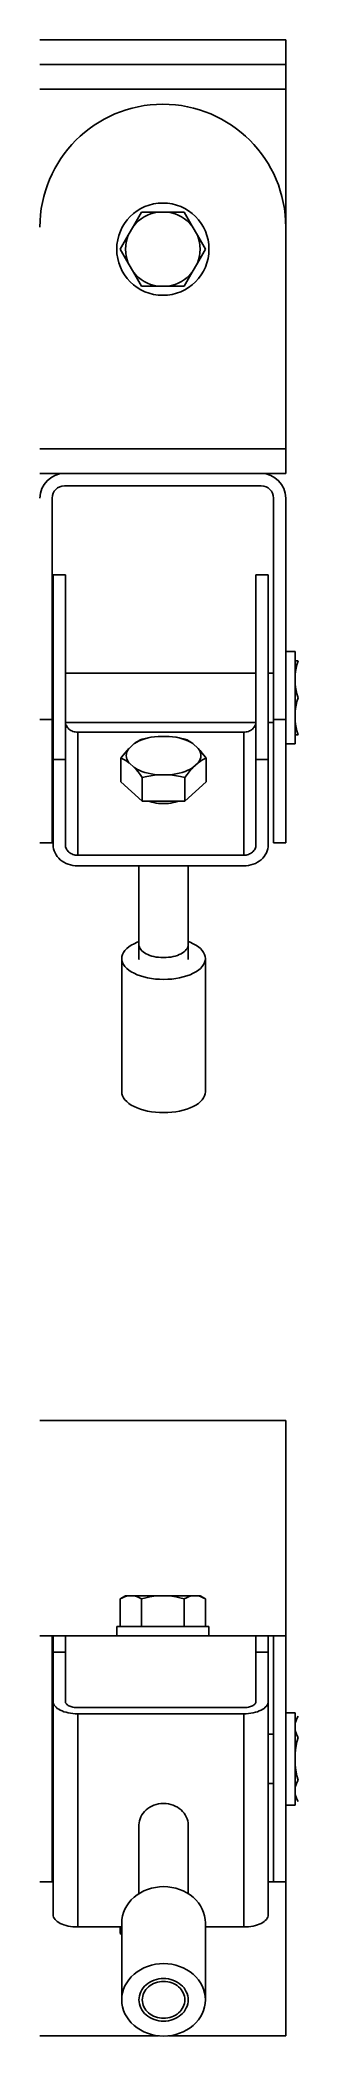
# Model space of a CAD drawing. Extents: x 0 to 1237, y -115 to 533.
# Drawn here: x 672 to 756, y -115 to 533 of the extents above; entities that cross this region are included whole.
import ezdxf

# ---------------------------------------------------------------- set-up
doc = ezdxf.new("R2010")
doc.units = 0
doc.layers.get('0').update_dxf_attribs({"linetype": 'CONTINUOUS'})

msp = doc.modelspace()

# ---------------------------------------------------------------- linework, layer by layer
at = {"color": 1}
for p, q in [((671.855547, 533.266976), (751.855547, 533.266976)), ((751.855547, 533.266976), (751.855547, 525.266976)), ((751.855547, 525.266976), (671.855547, 525.266976)), ((751.855547, 525.266976), (751.855547, 517.266976)), ((751.855547, 517.266976), (671.855547, 517.266976)), ((751.855547, 472.36815), (751.855547, 517.266976)), ((704.92742, 477.266845), (702.313882, 472.740328)), ((710.154256, 477.266976), (704.92742, 477.266845)), ((710.154257, 477.266976), (713.556838, 477.266976)), ((718.783675, 477.266845), (713.556838, 477.266976)), ((721.397213, 472.740328), (718.783675, 477.266845)), ((700.612602, 469.793624), (697.999292, 465.266976)), ((700.612603, 469.793624), (702.313883, 472.740328)), ((721.397212, 472.740328), (723.098492, 469.793624)), ((725.711803, 465.266976), (723.098493, 469.793624)), ((751.855547, 472.36815), (751.855547, 400.36815)), ((697.999292, 465.266976), (700.612602, 460.740328)), ((702.313883, 457.793624), (700.612603, 460.740328)), ((723.098492, 460.740328), (721.397212, 457.793624)), ((723.098493, 460.740328), (725.711803, 465.266976)), ((702.313882, 457.793624), (704.92742, 453.267107)), ((718.783675, 453.267107), (721.397213, 457.793624)), ((704.92742, 453.267107), (710.154256, 453.266976)), ((713.556838, 453.266976), (710.154257, 453.266976)), ((713.556838, 453.266976), (718.783675, 453.267107)), ((671.855547, 400.36815), (751.855547, 400.36815)), ((751.855547, 400.36815), (751.855547, 392.36815)), ((679.855547, 392.36815), (671.855547, 392.36815)), ((671.855547, 392.36815), (679.855547, 392.36815)), ((679.855547, 392.36815), (743.855547, 392.36815)), ((751.855547, 392.36815), (743.855547, 392.36815)), ((743.855547, 392.36815), (751.855547, 392.36815)), ((675.855547, 312.36815), (675.855547, 384.36815)), ((679.855547, 388.36815), (743.855547, 388.36815)), ((747.855547, 384.36815), (747.855547, 312.36815)), ((751.855547, 384.36815), (751.855547, 312.36815)), ((680.150215, 359.469325), (676.150215, 359.469325)), ((676.150215, 354.110341), (676.150215, 359.469325)), ((680.150215, 359.469325), (680.150215, 354.110341)), ((742.150215, 359.469325), (746.150215, 359.469325)), ((742.150215, 354.110341), (742.150215, 359.469325)), ((746.150215, 359.469325), (746.150215, 354.110341)), ((676.150215, 299.469325), (676.150215, 354.110341)), ((680.150215, 354.110341), (680.150215, 299.469325)), ((742.150215, 299.469325), (742.150215, 354.110341)), ((746.150215, 354.110341), (746.150215, 299.469325)), ((754.855547, 334.469325), (751.855547, 334.469325)), ((754.855547, 334.469325), (754.855547, 319.469325)), ((755.857975, 331.469325), (754.855547, 331.469325)), ((755.478728, 330.230348), (755.857975, 331.469325)), ((676.150215, 327.469325), (675.855547, 327.469325)), ((676.150215, 327.469325), (675.855547, 327.469325)), ((742.150215, 327.469325), (680.150215, 327.469325)), ((742.150215, 327.469325), (680.150215, 327.469325)), ((747.855547, 327.469325), (746.150215, 327.469325)), ((747.855547, 327.469325), (746.150215, 327.469325)), ((754.855547, 326.942685), (754.862401, 327.014189)), ((754.862401, 327.014189), (754.9935, 328.029951)), ((754.9935, 328.029951), (755.195584, 329.093962)), ((755.195584, 329.093962), (755.478728, 330.230348)), ((754.862401, 323.924462), (754.855547, 323.995965)), ((754.855547, 319.469325), (754.855547, 304.469325)), ((754.9935, 322.908697), (754.862401, 323.924462)), ((755.195584, 321.844687), (754.9935, 322.908697)), ((755.478728, 320.708301), (755.195584, 321.844687)), ((755.195584, 317.093963), (755.478728, 318.230349)), ((755.857975, 319.469325), (755.478728, 320.708301)), ((755.478728, 318.230349), (755.857975, 319.469325)), ((671.855547, 312.36815), (675.855547, 312.36815)), ((675.855547, 312.36815), (675.855547, 272.36815)), ((676.150215, 311.469325), (675.855547, 311.469325)), ((676.150215, 311.469325), (675.855547, 311.469325)), ((742.150215, 311.469325), (680.150215, 311.469325)), ((742.150215, 311.469325), (680.150215, 311.469325)), ((680.172952, 311.387684), (680.167461, 311.469325)), ((680.232837, 311.056073), (680.172952, 311.387684)), ((742.127478, 311.387684), (742.067592, 311.056073)), ((742.132969, 311.469325), (742.127478, 311.387684)), ((747.855547, 311.469325), (746.150215, 311.469325)), ((747.855547, 311.469325), (746.150215, 311.469325)), ((747.855547, 272.36815), (747.855547, 312.36815)), ((751.855547, 312.36815), (747.855547, 312.36815)), ((751.855547, 312.36815), (751.855547, 272.36815)), ((754.855547, 314.942685), (754.862401, 315.014189)), ((754.862401, 311.924462), (754.855547, 311.995965)), ((754.862401, 315.014189), (754.9935, 316.029951)), ((754.9935, 310.908697), (754.862401, 311.924462)), ((754.9935, 316.029951), (755.195584, 317.093963)), ((680.329567, 310.730848), (680.232837, 311.056073)), ((680.462202, 310.415273), (680.329567, 310.730848)), ((680.629392, 310.112476), (680.462202, 310.415273)), ((680.829762, 309.824946), (680.629392, 310.112476)), ((681.06119, 309.555729), (680.829762, 309.824946)), ((681.321788, 309.307022), (681.06119, 309.555729)), ((681.60897, 309.081338), (681.321788, 309.307022)), ((681.919835, 308.880916), (681.60897, 309.081338)), ((682.251846, 308.70739), (681.919835, 308.880916)), ((682.601486, 308.562599), (682.251846, 308.70739)), ((682.96588, 308.447734), (682.601486, 308.562599)), ((683.341417, 308.363964), (682.96588, 308.447734)), ((683.724329, 308.312101), (683.341417, 308.363964)), ((684.111446, 308.292573), (683.724329, 308.312101)), ((684.150215, 308.29241), (684.111446, 308.292573)), ((684.150215, 268.29241), (684.150215, 308.29241)), ((684.150215, 308.29241), (738.150215, 308.29241)), ((703.177926, 305.025088), (702.591531, 304.608612)), ((703.350278, 305.056807), (702.60085, 304.61064)), ((703.792268, 305.406048), (703.177926, 305.025088)), ((704.176898, 305.464407), (703.350278, 305.056807)), ((704.448354, 305.755435), (703.792268, 305.406048)), ((705.073412, 305.829841), (704.176898, 305.464407)), ((705.163779, 306.076048), (704.448354, 305.755435)), ((706.031902, 306.149881), (705.073412, 305.829841)), ((706.594349, 306.400011), (705.163779, 306.076048)), ((707.043906, 306.421703), (706.031902, 306.149881)), ((707.906535, 306.641818), (706.594349, 306.400011)), ((708.100485, 306.642904), (707.043906, 306.421703)), ((709.135167, 306.814418), (707.906535, 306.641818)), ((709.192311, 306.811532), (708.100485, 306.642904)), ((710.308031, 306.926357), (709.135167, 306.814418)), ((710.309741, 306.926098), (709.192311, 306.811532)), ((710.390616, 306.932208), (710.309741, 306.926098)), ((710.390616, 306.932208), (710.310048, 306.9265)), ((713.793198, 306.932208), (710.390616, 306.932208)), ((713.874072, 306.926098), (713.793198, 306.932208)), ((714.991503, 306.811532), (713.874072, 306.926098)), ((715.048648, 306.814418), (713.875781, 306.926357)), ((716.083328, 306.642904), (714.991503, 306.811532)), ((716.277279, 306.641818), (715.048648, 306.814418)), ((717.139908, 306.421703), (716.083328, 306.642904)), ((717.589464, 306.400011), (716.277279, 306.641818)), ((718.151911, 306.149881), (717.139908, 306.421703)), ((719.020034, 306.076048), (717.589464, 306.400011)), ((719.110402, 305.829841), (718.151911, 306.149881)), ((719.73546, 305.755435), (719.020034, 306.076048)), ((720.006915, 305.464407), (719.110402, 305.829841)), ((720.391545, 305.406048), (719.73546, 305.755435)), ((720.833536, 305.056807), (720.006915, 305.464407)), ((721.005889, 305.025088), (720.391545, 305.406048)), ((721.582964, 304.61064), (720.833536, 305.056807)), ((721.592282, 304.608612), (721.005889, 305.025088)), ((738.188984, 308.292573), (738.150215, 308.29241)), ((738.150215, 268.29241), (738.150215, 308.29241)), ((738.576101, 308.312101), (738.188984, 308.292573)), ((738.959012, 308.363964), (738.576101, 308.312101)), ((739.33455, 308.447734), (738.959012, 308.363964)), ((739.698944, 308.562599), (739.33455, 308.447734)), ((740.048584, 308.70739), (739.698944, 308.562599)), ((740.380595, 308.880916), (740.048584, 308.70739)), ((740.69146, 309.081338), (740.380595, 308.880916)), ((740.978642, 309.307022), (740.69146, 309.081338)), ((741.23924, 309.555729), (740.978642, 309.307022)), ((741.470667, 309.824946), (741.23924, 309.555729)), ((741.671038, 310.112476), (741.470667, 309.824946)), ((741.838228, 310.415273), (741.671038, 310.112476)), ((741.970863, 310.730848), (741.838228, 310.415273)), ((742.067592, 311.056073), (741.970863, 310.730848)), ((754.855547, 307.469325), (755.857975, 307.469325)), ((755.195584, 309.844687), (754.9935, 310.908697)), ((755.478728, 308.708301), (755.195584, 309.844687)), ((755.857975, 307.469325), (755.478728, 308.708301)), ((676.150215, 299.469325), (676.150215, 271.756512)), ((676.150215, 299.469325), (680.150215, 299.469325)), ((676.15059, 299.469325), (676.15059, 271.756512)), ((680.150215, 299.469325), (680.150215, 271.756512)), ((698.2355, 292.149116), (698.2355, 299.833213)), ((698.950807, 300.801674), (698.235652, 299.833213)), ((698.235652, 299.833213), (698.950807, 299.512521)), ((699.606906, 301.634679), (698.950807, 300.801674)), ((698.950807, 299.512521), (699.606906, 299.163138)), ((700.221196, 302.360822), (699.606906, 301.634679)), ((699.606906, 299.163138), (700.221195, 298.782162)), ((700.025421, 301.281168), (699.971908, 300.689306)), ((699.971908, 300.689306), (700.025421, 300.097444)), ((700.185487, 301.867803), (700.025421, 301.281168)), ((700.025421, 300.097444), (700.185487, 299.510809)), ((700.450692, 302.444032), (700.185487, 301.867803)), ((700.185487, 299.510809), (700.450692, 298.93458)), ((700.221195, 298.782162), (700.807668, 298.365708)), ((700.807667, 303.001198), (700.221196, 302.360822)), ((700.818695, 303.004766), (700.450692, 302.444032)), ((700.450692, 298.93458), (700.818695, 298.373847)), ((700.848962, 303.044258), (700.807667, 303.001198)), ((700.848962, 303.044258), (700.818695, 303.004766)), ((702.550242, 304.577256), (700.848962, 303.044257)), ((702.60085, 304.61064), (702.550242, 304.577257)), ((702.591531, 304.608612), (702.550242, 304.577257)), ((721.633572, 304.577257), (721.582964, 304.61064)), ((721.633572, 304.577257), (721.592282, 304.608612)), ((723.334852, 303.044257), (721.633572, 304.577256)), ((723.365119, 303.004766), (723.334852, 303.044258)), ((723.376146, 303.001198), (723.334852, 303.044258)), ((723.733122, 302.444032), (723.365119, 303.004766)), ((723.365119, 298.373847), (723.733122, 298.93458)), ((723.962619, 302.360821), (723.376146, 303.001198)), ((723.376147, 298.365709), (723.962618, 298.782161)), ((723.998327, 301.867803), (723.733122, 302.444032)), ((723.733122, 298.93458), (723.998327, 299.510809)), ((723.962618, 298.782161), (724.576907, 299.163138)), ((724.576907, 301.634679), (723.962619, 302.360821)), ((724.158392, 301.281168), (723.998327, 301.867803)), ((723.998327, 299.510809), (724.158392, 300.097444)), ((724.211905, 300.689306), (724.158392, 301.281168)), ((724.158392, 300.097444), (724.211905, 300.689306)), ((725.233007, 300.801674), (724.576907, 301.634679)), ((724.576907, 299.163138), (725.233007, 299.512521)), ((725.948162, 299.833213), (725.233007, 300.801674)), ((725.233007, 299.512521), (725.948162, 299.833213)), ((725.948313, 292.149116), (725.948313, 299.833213)), ((742.150215, 271.756512), (742.150215, 299.469325)), ((746.150215, 299.469325), (742.150215, 299.469325)), ((746.150215, 271.756512), (746.150215, 299.469325)), ((754.855547, 304.469325), (751.855547, 304.469325)), ((698.2355, 292.149116), (705.163704, 285.906213)), ((700.807668, 298.365708), (700.848962, 298.334354)), ((700.818695, 298.373847), (700.848962, 298.334354)), ((700.848962, 298.334353), (702.550242, 296.801355)), ((702.550242, 296.801356), (702.60085, 296.767973)), ((702.550242, 296.801356), (702.591532, 296.758294)), ((702.591532, 296.758294), (703.177925, 296.117896)), ((702.60085, 296.767973), (703.350278, 296.321805)), ((703.177925, 296.117896), (703.792268, 295.39177)), ((703.350278, 296.321805), (704.176898, 295.914205)), ((703.792268, 295.39177), (704.448354, 294.558763)), ((704.176898, 295.914205), (705.073412, 295.548771)), ((704.448354, 294.558763), (705.163779, 293.590379)), ((705.073412, 295.548771), (706.031902, 295.22873)), ((705.163704, 285.906213), (705.163704, 293.590311)), ((705.163779, 293.590379), (706.594349, 293.914182)), ((706.031902, 295.22873), (707.043906, 294.956909)), ((706.594349, 293.914182), (707.906535, 294.155996)), ((707.043906, 294.956909), (708.100485, 294.735707)), ((707.906535, 294.155996), (709.135166, 294.328563)), ((708.100485, 294.735707), (709.192311, 294.567079)), ((709.135166, 294.328563), (710.308033, 294.440549)), ((709.192311, 294.567079), (710.309741, 294.452513)), ((710.308033, 294.440549), (710.390616, 294.446403)), ((710.309741, 294.452513), (710.390616, 294.446403)), ((710.390616, 294.446403), (713.793198, 294.446403)), ((713.793198, 294.446403), (713.874072, 294.452513)), ((713.793198, 294.446403), (713.875782, 294.440549)), ((713.874072, 294.452513), (714.991503, 294.567079)), ((713.875782, 294.440549), (715.048646, 294.328563)), ((714.991503, 294.567079), (716.083328, 294.735707)), ((715.048646, 294.328563), (716.277279, 294.155996)), ((716.083328, 294.735707), (717.139908, 294.956909)), ((716.277279, 294.155996), (717.589464, 293.914182)), ((717.139908, 294.956909), (718.151911, 295.22873)), ((717.589464, 293.914182), (719.020034, 293.590379)), ((718.151911, 295.22873), (719.110402, 295.548771)), ((719.020034, 293.590379), (719.73546, 294.558763)), ((719.02011, 285.906213), (719.02011, 293.590311)), ((719.02011, 285.906213), (725.948313, 292.149116)), ((719.110402, 295.548771), (720.006915, 295.914205)), ((719.73546, 294.558763), (720.391545, 295.39177)), ((720.006915, 295.914205), (720.833536, 296.321805)), ((720.391545, 295.39177), (721.005888, 296.117895)), ((720.833536, 296.321805), (721.582964, 296.767973)), ((721.005888, 296.117895), (721.592282, 296.758295)), ((721.582964, 296.767973), (721.633572, 296.801356)), ((721.592282, 296.758295), (721.633572, 296.801356)), ((721.633572, 296.801355), (723.334852, 298.334353)), ((723.334852, 298.334354), (723.365119, 298.373847)), ((723.334852, 298.334354), (723.376147, 298.365709)), ((705.163704, 285.906213), (719.02011, 285.906213)), ((707.604797, 285.764043), (707.226359, 285.906213)), ((708.27103, 285.561264), (707.604797, 285.764043)), ((708.973577, 285.39189), (708.27103, 285.561264)), ((715.912784, 285.561264), (715.210236, 285.39189)), ((716.579016, 285.764043), (715.912784, 285.561264)), ((716.957455, 285.906213), (716.579016, 285.764043)), ((709.705776, 285.257536), (708.973577, 285.39189)), ((710.460665, 285.15948), (709.705776, 285.257536)), ((711.231068, 285.098649), (710.460665, 285.15948)), ((712.009657, 285.07563), (711.231068, 285.098649)), ((712.091906, 285.075419), (712.009657, 285.07563)), ((712.174157, 285.07563), (712.091907, 285.075419)), ((712.952746, 285.098649), (712.174157, 285.07563)), ((713.723148, 285.15948), (712.952746, 285.098649)), ((714.478037, 285.257536), (713.723148, 285.15948)), ((715.210236, 285.39189), (714.478037, 285.257536)), ((675.855547, 272.36815), (671.855547, 272.36815)), ((675.855547, 272.36815), (671.855547, 272.36815)), ((676.150215, 271.756512), (676.15059, 271.689383)), ((676.15059, 271.689383), (676.195667, 271.019034)), ((676.195667, 271.019034), (676.315507, 270.355437)), ((676.315507, 270.355437), (676.508914, 269.705197)), ((676.508914, 269.705197), (676.774097, 269.074225)), ((676.774097, 269.074225), (677.108568, 268.468441)), ((677.108568, 268.468441), (677.509313, 267.893376)), ((677.509313, 267.893376), (677.972322, 267.354781)), ((677.972322, 267.354781), (678.493361, 266.857532)), ((678.493361, 266.857532), (679.067534, 266.4063)), ((679.067534, 266.4063), (679.689449, 266.005323)), ((679.689449, 266.005323), (680.353477, 265.658267)), ((680.150215, 271.756512), (680.150403, 271.722937)), ((680.150403, 271.722937), (680.172952, 271.387684)), ((680.172952, 271.387684), (680.232837, 271.056073)), ((680.232837, 271.056073), (680.329567, 270.730848)), ((680.329567, 270.730848), (680.462202, 270.415273)), ((680.462202, 270.415273), (680.629392, 270.112476)), ((680.629392, 270.112476), (680.829762, 269.824946)), ((680.829762, 269.824946), (681.06119, 269.555729)), ((681.06119, 269.555729), (681.321788, 269.307022)), ((681.321788, 269.307022), (681.60897, 269.081338)), ((681.60897, 269.081338), (681.919835, 268.880916)), ((681.919835, 268.880916), (682.251846, 268.70739)), ((682.251846, 268.70739), (682.601486, 268.562599)), ((682.601486, 268.562599), (682.96588, 268.447734)), ((682.96588, 268.447734), (683.341417, 268.363964)), ((683.341417, 268.363964), (683.724329, 268.312101)), ((683.724329, 268.312101), (684.111446, 268.292573)), ((684.111446, 268.292573), (684.150215, 268.29241)), ((684.150215, 268.29241), (738.150215, 268.29241)), ((738.150215, 268.29241), (738.188984, 268.292573)), ((738.188984, 268.292573), (738.576101, 268.312101)), ((738.576101, 268.312101), (738.959012, 268.363964)), ((738.959012, 268.363964), (739.33455, 268.447734)), ((739.33455, 268.447734), (739.698944, 268.562599)), ((739.698944, 268.562599), (740.048584, 268.70739)), ((740.048584, 268.70739), (740.380595, 268.880916)), ((740.380595, 268.880916), (740.69146, 269.081338)), ((740.69146, 269.081338), (740.978642, 269.307022)), ((740.978642, 269.307022), (741.23924, 269.555729)), ((741.23924, 269.555729), (741.470667, 269.824946)), ((741.470667, 269.824946), (741.671038, 270.112476)), ((741.671038, 270.112476), (741.838228, 270.415273)), ((741.838228, 270.415273), (741.970863, 270.730848)), ((741.946952, 265.658267), (742.61098, 266.005323)), ((741.970863, 270.730848), (742.067592, 271.056073)), ((742.067592, 271.056073), (742.127478, 271.387684)), ((742.127478, 271.387684), (742.150027, 271.722937)), ((742.150027, 271.722937), (742.150215, 271.756512)), ((742.61098, 266.005323), (743.232896, 266.4063)), ((743.232896, 266.4063), (743.807069, 266.857532)), ((743.807069, 266.857532), (744.328107, 267.354781)), ((744.328107, 267.354781), (744.791116, 267.893376)), ((744.791116, 267.893376), (745.191861, 268.468441)), ((745.191861, 268.468441), (745.526333, 269.074225)), ((745.526333, 269.074225), (745.791515, 269.705197)), ((745.791515, 269.705197), (745.984923, 270.355437)), ((745.984923, 270.355437), (746.104763, 271.019034)), ((746.104763, 271.019034), (746.149839, 271.689383)), ((746.149839, 271.689383), (746.150215, 271.756512)), ((747.855547, 272.36815), (751.855547, 272.36815)), ((747.855547, 272.36815), (751.855547, 272.36815)), ((680.353477, 265.658267), (681.052976, 265.368607)), ((681.052976, 265.368607), (681.78156, 265.138952)), ((681.78156, 265.138952), (682.532393, 264.971456)), ((682.532393, 264.971456), (683.298649, 264.867671)), ((683.298649, 264.867671), (684.072701, 264.828634)), ((684.072701, 264.828634), (684.150215, 264.828309)), ((684.150215, 264.828309), (738.150215, 264.828309)), ((704.091907, 239.19994), (704.091907, 264.828309)), ((720.091907, 239.19994), (720.091907, 264.828309)), ((738.150215, 264.828309), (738.227728, 264.828634)), ((738.227728, 264.828634), (739.001781, 264.867671)), ((739.001781, 264.867671), (739.768037, 264.971456)), ((739.768037, 264.971456), (740.51887, 265.138952)), ((740.51887, 265.138952), (741.247453, 265.368607)), ((741.247453, 265.368607), (741.946952, 265.658267)), ((704.091907, 240.236851), (703.464158, 240.004066)), ((720.719655, 240.004066), (720.091907, 240.236851)), ((698.557394, 235.414111), (698.491907, 234.747595)), ((698.491907, 234.747595), (698.491907, 191.446325)), ((698.491907, 234.747595), (698.557394, 234.081078)), ((698.753227, 236.074209), (698.557394, 235.414111)), ((698.557394, 234.081078), (698.753227, 233.420981)), ((699.077518, 236.721531), (698.753227, 236.074209)), ((699.527145, 237.349842), (699.077518, 236.721531)), ((700.097778, 237.953093), (699.527145, 237.349842)), ((700.78392, 238.525472), (700.097778, 237.953093)), ((701.578965, 239.061469), (700.78392, 238.525472)), ((702.475255, 239.555921), (701.578965, 239.061469)), ((703.464158, 240.004066), (702.475255, 239.555921)), ((704.129916, 238.794717), (704.091907, 239.19994)), ((704.091907, 234.379614), (704.091907, 239.19994)), ((704.091907, 239.19994), (704.129916, 238.794717)), ((704.243631, 238.393219), (704.129916, 238.794717)), ((704.129916, 238.794717), (704.243631, 238.393219)), ((704.130429, 235.139663), (704.129916, 235.134444)), ((704.129916, 234.360745), (704.130429, 234.355526)), ((704.4319, 237.999512), (704.243631, 238.393219)), ((704.243631, 238.393219), (704.4319, 237.999512)), ((704.693048, 237.617097), (704.4319, 237.999512)), ((704.4319, 237.999512), (704.693048, 237.617097)), ((705.024436, 237.249841), (704.693048, 237.617097)), ((704.693048, 237.617097), (705.024436, 237.249841)), ((705.423112, 236.901014), (705.024436, 237.249841)), ((705.024436, 237.249841), (705.423112, 236.901014)), ((705.885051, 236.574139), (705.423112, 236.901014)), ((705.423112, 236.901014), (705.885051, 236.574139)), ((706.40613, 236.272132), (705.885051, 236.574139)), ((705.885051, 236.574139), (706.40613, 236.272132)), ((706.981098, 235.998037), (706.40613, 236.272132)), ((706.40613, 236.272132), (706.981098, 235.998037)), ((707.604816, 235.754304), (706.981098, 235.998037)), ((706.981098, 235.998037), (707.604816, 235.754304)), ((708.271005, 235.543387), (707.604816, 235.754304)), ((707.604816, 235.754304), (708.271005, 235.543387)), ((708.973701, 235.367173), (708.271005, 235.543387)), ((708.271005, 235.543387), (708.973701, 235.367173)), ((709.705843, 235.227434), (708.973701, 235.367173)), ((708.973701, 235.367173), (709.705843, 235.227434)), ((710.460863, 235.125423), (709.705843, 235.227434)), ((709.705843, 235.227434), (710.460863, 235.125423)), ((711.231188, 235.062164), (710.460863, 235.125423)), ((710.460863, 235.125423), (711.231188, 235.062164)), ((712.009669, 235.038225), (711.231188, 235.062164)), ((711.231188, 235.062164), (712.009669, 235.038225)), ((712.091907, 235.038005), (712.009669, 235.038225)), ((712.009669, 235.038225), (712.091907, 235.038005)), ((712.174145, 235.038225), (712.091907, 235.038005)), ((712.091907, 235.038005), (712.174145, 235.038225)), ((712.952626, 235.062164), (712.174145, 235.038225)), ((712.174145, 235.038225), (712.952626, 235.062164)), ((713.72295, 235.125423), (712.952626, 235.062164)), ((712.952626, 235.062164), (713.72295, 235.125423)), ((714.47797, 235.227434), (713.72295, 235.125423)), ((713.72295, 235.125423), (714.47797, 235.227434)), ((715.210112, 235.367173), (714.47797, 235.227434)), ((714.47797, 235.227434), (715.210112, 235.367173)), ((715.912808, 235.543387), (715.210112, 235.367173)), ((715.210112, 235.367173), (715.912808, 235.543387)), ((716.578998, 235.754304), (715.912808, 235.543387)), ((715.912808, 235.543387), (716.578998, 235.754304)), ((717.202715, 235.998037), (716.578998, 235.754304)), ((716.578998, 235.754304), (717.202715, 235.998037)), ((717.777683, 236.272132), (717.202715, 235.998037)), ((717.202715, 235.998037), (717.777683, 236.272132)), ((718.298763, 236.574139), (717.777683, 236.272132)), ((717.777683, 236.272132), (718.298763, 236.574139)), ((718.760701, 236.901014), (718.298763, 236.574139)), ((718.298763, 236.574139), (718.760701, 236.901014)), ((719.159377, 237.249841), (718.760701, 236.901014)), ((718.760701, 236.901014), (719.159377, 237.249841)), ((719.490765, 237.617097), (719.159377, 237.249841)), ((719.159377, 237.249841), (719.490765, 237.617097)), ((719.751914, 237.999512), (719.490765, 237.617097)), ((719.490765, 237.617097), (719.751914, 237.999512)), ((719.940183, 238.393219), (719.751914, 237.999512)), ((719.751914, 237.999512), (719.940183, 238.393219)), ((720.053897, 238.794717), (719.940183, 238.393219)), ((719.940183, 238.393219), (720.053897, 238.794717)), ((720.091907, 239.19994), (720.053897, 238.794717)), ((720.053897, 238.794717), (720.091907, 239.19994)), ((720.091907, 234.379614), (720.091907, 239.19994)), ((721.708559, 239.555921), (720.719655, 240.004066)), ((722.604849, 239.061469), (721.708559, 239.555921)), ((723.399893, 238.525472), (722.604849, 239.061469)), ((724.086036, 237.953093), (723.399893, 238.525472)), ((724.656668, 237.349842), (724.086036, 237.953093)), ((725.106295, 236.721531), (724.656668, 237.349842)), ((725.430587, 236.074209), (725.106295, 236.721531)), ((725.626419, 235.414111), (725.430587, 236.074209)), ((725.430587, 233.420981), (725.626419, 234.081078)), ((725.691907, 234.747595), (725.626419, 235.414111)), ((725.626419, 234.081078), (725.691907, 234.747595)), ((725.691907, 234.747595), (725.691907, 191.446325)), ((698.753227, 233.420981), (699.077518, 232.773659)), ((699.077518, 232.773659), (699.527145, 232.145347)), ((699.527145, 232.145347), (700.097778, 231.542097)), ((700.097778, 231.542097), (700.78392, 230.969717)), ((700.78392, 230.969717), (701.578965, 230.43372)), ((701.578965, 230.43372), (702.475255, 229.939269)), ((702.475255, 229.939269), (703.464158, 229.491124)), ((703.464158, 229.491124), (704.536152, 229.093601)), ((704.536152, 229.093601), (705.680911, 228.75053)), ((705.680911, 228.75053), (706.887412, 228.465214)), ((706.887412, 228.465214), (708.144035, 228.2404)), ((708.144035, 228.2404), (709.438678, 228.078255)), ((709.438678, 228.078255), (710.758874, 227.980339)), ((710.758874, 227.980339), (712.091907, 227.947595)), ((712.091907, 227.947595), (713.42494, 227.980339)), ((713.42494, 227.980339), (714.745135, 228.078255)), ((714.745135, 228.078255), (716.039778, 228.2404)), ((716.039778, 228.2404), (717.296401, 228.465214)), ((717.296401, 228.465214), (718.502902, 228.75053)), ((718.502902, 228.75053), (719.647662, 229.093601)), ((719.647662, 229.093601), (720.719655, 229.491124)), ((720.719655, 229.491124), (721.708559, 229.939269)), ((721.708559, 229.939269), (722.604849, 230.43372)), ((722.604849, 230.43372), (723.399893, 230.969717)), ((723.399893, 230.969717), (724.086036, 231.542097)), ((724.086036, 231.542097), (724.656668, 232.145347)), ((724.656668, 232.145347), (725.106295, 232.773659)), ((725.106295, 232.773659), (725.430587, 233.420981)), ((698.557394, 190.779808), (698.491907, 191.446325)), ((698.753227, 190.11971), (698.557394, 190.779808)), ((699.077518, 189.472389), (698.753227, 190.11971)), ((699.527145, 188.844077), (699.077518, 189.472389)), ((700.097778, 188.240827), (699.527145, 188.844077)), ((700.78392, 187.668447), (700.097778, 188.240827)), ((724.086036, 188.240827), (723.399893, 187.668447)), ((724.656668, 188.844077), (724.086036, 188.240827)), ((725.106295, 189.472389), (724.656668, 188.844077)), ((725.430587, 190.11971), (725.106295, 189.472389)), ((725.626419, 190.779808), (725.430587, 190.11971)), ((725.691907, 191.446325), (725.626419, 190.779808)), ((701.578965, 187.13245), (700.78392, 187.668447)), ((702.475255, 186.637998), (701.578965, 187.13245)), ((703.464158, 186.189853), (702.475255, 186.637998)), ((704.536152, 185.792331), (703.464158, 186.189853)), ((705.680911, 185.44926), (704.536152, 185.792331)), ((706.887412, 185.163944), (705.680911, 185.44926)), ((708.144035, 184.93913), (706.887412, 185.163944)), ((709.438678, 184.776985), (708.144035, 184.93913)), ((710.758874, 184.679068), (709.438678, 184.776985)), ((712.091907, 184.646325), (710.758874, 184.679068)), ((713.42494, 184.679068), (712.091907, 184.646325)), ((714.745135, 184.776985), (713.42494, 184.679068)), ((716.039778, 184.93913), (714.745135, 184.776985)), ((717.296401, 185.163944), (716.039778, 184.93913)), ((718.502902, 185.44926), (717.296401, 185.163944)), ((719.647662, 185.792331), (718.502902, 185.44926)), ((720.719655, 186.189853), (719.647662, 185.792331)), ((721.708559, 186.637998), (720.719655, 186.189853)), ((722.604849, 187.13245), (721.708559, 186.637998)), ((723.399893, 187.668447), (722.604849, 187.13245)), ((751.855547, 84.646325), (671.855547, 84.646325)), ((751.855547, 14.646325), (751.855547, 84.646325)), ((697.999141, 17.646325), (697.999141, 26.643897)), ((697.999292, 26.643897), (699.735549, 27.646325)), ((697.999292, 26.643897), (698.714447, 27.023145)), ((698.714447, 27.023145), (699.370547, 27.306289)), ((699.370547, 27.306289), (699.984835, 27.508372)), ((699.735549, 27.646325), (700.612602, 27.646325)), ((699.984835, 27.508372), (700.571308, 27.639472)), ((700.571308, 27.639472), (700.612602, 27.646325)), ((702.313883, 27.646325), (700.612603, 27.646325)), ((702.313882, 27.646325), (710.154256, 27.646325)), ((702.313882, 27.646325), (702.355172, 27.639472)), ((702.355172, 27.639472), (702.941565, 27.508373)), ((702.941565, 27.508373), (703.555909, 27.306289)), ((703.555909, 27.306289), (704.211995, 27.023146)), ((704.211995, 27.023146), (704.92742, 26.643897)), ((704.927344, 17.646325), (704.927344, 26.643897)), ((704.92742, 26.643897), (706.35799, 27.023143)), ((706.35799, 27.023143), (707.670175, 27.306287)), ((707.670175, 27.306287), (708.898806, 27.508371)), ((708.898806, 27.508371), (710.071673, 27.639471)), ((710.071673, 27.639471), (710.154256, 27.646325)), ((713.556838, 27.646325), (710.154257, 27.646325)), ((713.556838, 27.646325), (721.397213, 27.646325)), ((713.556838, 27.646325), (713.639423, 27.639471)), ((713.639423, 27.639471), (714.812287, 27.508371)), ((714.812287, 27.508371), (716.04092, 27.306287)), ((716.04092, 27.306287), (717.353105, 27.023143)), ((717.353105, 27.023143), (718.783675, 26.643897)), ((718.783675, 26.643897), (719.4991, 27.023146)), ((718.783751, 17.646325), (718.783751, 26.643897)), ((719.4991, 27.023146), (720.155186, 27.306289)), ((720.155186, 27.306289), (720.769529, 27.508373)), ((720.769529, 27.508373), (721.355923, 27.639472)), ((721.355923, 27.639472), (721.397213, 27.646325)), ((723.098492, 27.646325), (721.397212, 27.646325)), ((723.098493, 27.646325), (723.975546, 27.646325)), ((723.098493, 27.646325), (723.139787, 27.639472)), ((723.139787, 27.639472), (723.726259, 27.508373)), ((723.726259, 27.508373), (724.340548, 27.306289)), ((725.711803, 26.643897), (723.975546, 27.646325)), ((724.340548, 27.306289), (724.996648, 27.023145)), ((724.996648, 27.023145), (725.711803, 26.643897)), ((725.711954, 17.646325), (725.711954, 26.643897)), ((675.855547, 14.646325), (671.855547, 14.646325)), ((671.855547, 14.646325), (675.855547, 14.646325)), ((676.150215, 14.646325), (675.855547, 14.646325)), ((675.855547, 14.646325), (675.855547, -25.353675)), ((680.150215, 14.646325), (676.150215, 14.646325)), ((676.150215, 9.287341), (676.150215, 14.646325)), ((680.150215, 14.646325), (680.150215, 9.287341)), ((680.150215, 14.646325), (742.150215, 14.646325)), ((696.855547, 17.646325), (696.855547, 14.646325)), ((696.855547, 17.646325), (696.855547, 14.646325)), ((696.855547, 17.646325), (726.855547, 17.646325)), ((726.855547, 17.646325), (726.855547, 14.646325)), ((726.855547, 17.646325), (726.855547, 14.646325)), ((742.150215, 14.646325), (746.150215, 14.646325)), ((742.150215, 9.287341), (742.150215, 14.646325)), ((746.150215, 14.646325), (746.150215, 9.287341)), ((747.855547, 14.646325), (746.150215, 14.646325)), ((747.855547, 14.646325), (751.855547, 14.646325)), ((747.855547, -25.353675), (747.855547, 14.646325)), ((751.855547, 14.646325), (747.855547, 14.646325)), ((751.855547, 14.646325), (751.855547, -25.353675)), ((676.150215, 9.287341), (676.150215, -6.712659)), ((676.150215, 9.287341), (680.150215, 9.287341)), ((680.150215, 9.287341), (680.150215, -6.712659)), ((742.150215, -6.712659), (742.150215, 9.287341)), ((746.150215, 9.287341), (742.150215, 9.287341)), ((746.150215, -6.712659), (746.150215, 9.287341)), ((676.150215, -6.712659), (676.15059, -6.751416)), ((676.15059, -76.033448), (676.15059, -6.751416)), ((676.15059, -6.751416), (676.195667, -7.138442)), ((676.195667, -7.138442), (676.315507, -7.52157)), ((676.315507, -7.52157), (676.508914, -7.896987)), ((676.508914, -7.896987), (676.774097, -8.261279)), ((676.774097, -8.261279), (677.108568, -8.611028)), ((677.108568, -8.611028), (677.509313, -8.943042)), ((677.509313, -8.943042), (677.972322, -9.254)), ((677.972322, -9.254), (678.493361, -9.541086)), ((678.493361, -9.541086), (679.067534, -9.801606)), ((679.067534, -9.801606), (679.689449, -10.03311)), ((679.689449, -10.03311), (680.353477, -10.233482)), ((680.150215, -6.712659), (680.150403, -6.732044)), ((680.150403, -6.732044), (680.172952, -6.925602)), ((680.172952, -6.925602), (680.232837, -7.117058)), ((680.232837, -7.117058), (680.329567, -7.304827)), ((680.329567, -7.304827), (680.462202, -7.487024)), ((680.353477, -10.233482), (681.052976, -10.400718)), ((680.462202, -7.487024), (680.629392, -7.661844)), ((680.629392, -7.661844), (680.829762, -7.827849)), ((680.829762, -7.827849), (681.06119, -7.983282)), ((681.052976, -10.400718), (681.78156, -10.53331)), ((681.06119, -7.983282), (681.321788, -8.126873)), ((681.321788, -8.126873), (681.60897, -8.257172)), ((681.60897, -8.257172), (681.919835, -8.372886)), ((681.78156, -10.53331), (682.532393, -10.630013)), ((681.919835, -8.372886), (682.251846, -8.473071)), ((682.251846, -8.473071), (682.601486, -8.556666)), ((682.532393, -10.630013), (683.298649, -10.689933)), ((682.601486, -8.556666), (682.96588, -8.622983)), ((682.96588, -8.622983), (683.341417, -8.671348)), ((683.298649, -10.689933), (684.072701, -10.712472)), ((683.341417, -8.671348), (683.724329, -8.701291)), ((683.724329, -8.701291), (684.111446, -8.712565)), ((684.072701, -10.712472), (684.150215, -10.712659)), ((684.111446, -8.712565), (684.150215, -8.712659)), ((684.150215, -8.712659), (738.150215, -8.712659)), ((684.150215, -10.712659), (684.150215, -79.994692)), ((684.150215, -10.712659), (738.150215, -10.712659)), ((738.150215, -8.712659), (738.188984, -8.712565)), ((738.150215, -10.712659), (738.227728, -10.712472)), ((738.150215, -10.712659), (738.150215, -79.994692)), ((738.188984, -8.712565), (738.576101, -8.701291)), ((738.227728, -10.712472), (739.001781, -10.689933)), ((738.576101, -8.701291), (738.959012, -8.671348)), ((738.959012, -8.671348), (739.33455, -8.622983)), ((739.001781, -10.689933), (739.768037, -10.630013)), ((739.33455, -8.622983), (739.698944, -8.556666)), ((739.698944, -8.556666), (740.048584, -8.473071)), ((739.768037, -10.630013), (740.51887, -10.53331)), ((740.048584, -8.473071), (740.380595, -8.372886)), ((740.380595, -8.372886), (740.69146, -8.257172)), ((740.51887, -10.53331), (741.247453, -10.400718)), ((740.69146, -8.257172), (740.978642, -8.126873)), ((740.978642, -8.126873), (741.23924, -7.983282)), ((741.23924, -7.983282), (741.470667, -7.827849)), ((741.247453, -10.400718), (741.946952, -10.233482)), ((741.470667, -7.827849), (741.671038, -7.661844)), ((741.671038, -7.661844), (741.838228, -7.487024)), ((741.838228, -7.487024), (741.970863, -7.304827)), ((741.946952, -10.233482), (742.61098, -10.03311)), ((741.970863, -7.304827), (742.067592, -7.117058)), ((742.067592, -7.117058), (742.127478, -6.925602)), ((742.127478, -6.925602), (742.150027, -6.732044)), ((742.150027, -6.732044), (742.150215, -6.712659)), ((742.61098, -10.03311), (743.232896, -9.801606)), ((743.232896, -9.801606), (743.807069, -9.541086)), ((743.807069, -9.541086), (744.328107, -9.254)), ((744.328107, -9.254), (744.791116, -8.943042)), ((744.791116, -8.943042), (745.191861, -8.611028)), ((745.191861, -8.611028), (745.526333, -8.261279)), ((745.526333, -8.261279), (745.791515, -7.896987)), ((745.791515, -7.896987), (745.984923, -7.52157)), ((745.984923, -7.52157), (746.104763, -7.138442)), ((746.104763, -7.138442), (746.149839, -6.751416)), ((746.149839, -6.751416), (746.150215, -6.712659)), ((746.149839, -76.033448), (746.149839, -6.751416)), ((754.855547, -10.353675), (751.855547, -10.353675)), ((754.855547, -10.353675), (751.855547, -10.353675)), ((754.855547, -10.353675), (754.855547, -40.353675)), ((755.857975, -11.497269), (754.855547, -13.233675)), ((754.9935, -13.482992), (755.195584, -12.868685)), ((755.195584, -12.868685), (755.478728, -12.212592)), ((755.478728, -12.212592), (755.857975, -11.497269)), ((676.15059, -17.353675), (675.855547, -17.353675)), ((747.855547, -17.353675), (746.149839, -17.353675)), ((754.855547, -14.110726), (754.862401, -14.069443)), ((754.862401, -15.853297), (754.855547, -15.812015)), ((754.862401, -14.069443), (754.9935, -13.482992)), ((754.9935, -16.43975), (754.862401, -15.853297)), ((755.195584, -17.054056), (754.9935, -16.43975)), ((755.478728, -17.710149), (755.195584, -17.054056)), ((755.857975, -18.425472), (755.478728, -17.710149)), ((755.478728, -19.856117), (755.857975, -18.425472)), ((675.855547, -25.353675), (675.855547, -65.353675)), ((747.855547, -65.353675), (747.855547, -25.353675)), ((751.855547, -25.353675), (751.855547, -65.353675)), ((754.855547, -23.652385), (754.862401, -23.569819)), ((754.862401, -23.569819), (754.9935, -22.396917)), ((754.9935, -22.396917), (755.195584, -21.168303)), ((755.195584, -21.168303), (755.478728, -19.856117)), ((754.862401, -27.137531), (754.855547, -27.054966)), ((754.993501, -28.310435), (754.862401, -27.137531)), ((755.195584, -29.539048), (754.993501, -28.310435)), ((755.478728, -30.851234), (755.195584, -29.539048)), ((755.857975, -32.281879), (755.478728, -30.851234)), ((755.478728, -32.997202), (755.857975, -32.281879)), ((676.15059, -33.353675), (675.855547, -33.353675)), ((747.855547, -33.353675), (746.149839, -33.353675)), ((754.855547, -34.895336), (754.862401, -34.854053)), ((754.862401, -36.637907), (754.855547, -36.596625)), ((755.857975, -39.210082), (754.855547, -37.473675)), ((754.862401, -34.854053), (754.9935, -34.267602)), ((754.9935, -37.224359), (754.862401, -36.637907)), ((754.9935, -34.267602), (755.195584, -33.653295)), ((755.195584, -37.838666), (754.9935, -37.224359)), ((755.195584, -33.653295), (755.478728, -32.997202)), ((755.478728, -38.494759), (755.195584, -37.838666)), ((755.857975, -39.210082), (755.478728, -38.494759)), ((704.431953, -44.794339), (704.243638, -45.45003)), ((704.692995, -44.157836), (704.431953, -44.794339)), ((705.024449, -43.546179), (704.692995, -44.157836)), ((705.423102, -42.965374), (705.024449, -43.546179)), ((705.885019, -42.421108), (705.423102, -42.965374)), ((706.406086, -41.918234), (705.885019, -42.421108)), ((706.981058, -41.461826), (706.406086, -41.918234)), ((707.604797, -41.055962), (706.981058, -41.461826)), ((708.27103, -40.704737), (707.604797, -41.055962)), ((708.973577, -40.411379), (708.27103, -40.704737)), ((709.705776, -40.178669), (708.973577, -40.411379)), ((710.460665, -40.008824), (709.705776, -40.178669)), ((711.231068, -39.903465), (710.460665, -40.008824)), ((712.009657, -39.863593), (711.231068, -39.903465)), ((712.091906, -39.863227), (712.009657, -39.863593)), ((712.174157, -39.863593), (712.091907, -39.863227)), ((712.952746, -39.903465), (712.174157, -39.863593)), ((713.723148, -40.008824), (712.952746, -39.903465)), ((714.478037, -40.178669), (713.723148, -40.008824)), ((715.210236, -40.411379), (714.478037, -40.178669)), ((715.912784, -40.704737), (715.210236, -40.411379)), ((716.579016, -41.055962), (715.912784, -40.704737)), ((717.202756, -41.461826), (716.579016, -41.055962)), ((717.777727, -41.918234), (717.202756, -41.461826)), ((718.298795, -42.421108), (717.777727, -41.918234)), ((718.760711, -42.965374), (718.298795, -42.421108)), ((719.159365, -43.546179), (718.760711, -42.965374)), ((719.490818, -44.157836), (719.159365, -43.546179)), ((719.751861, -44.794339), (719.490818, -44.157836)), ((719.940176, -45.45003), (719.751861, -44.794339)), ((754.855547, -40.353675), (751.855547, -40.353675)), ((754.855547, -40.353675), (751.855547, -40.353675)), ((704.12993, -46.118484), (704.091907, -46.793349)), ((704.091907, -69.16116), (704.091907, -46.793349)), ((704.243638, -45.45003), (704.12993, -46.118484)), ((720.053884, -46.118484), (719.940176, -45.45003)), ((720.091907, -46.793349), (720.053884, -46.118484)), ((720.091907, -69.16116), (720.091907, -46.793349)), ((675.855547, -65.353675), (671.855547, -65.353675)), ((671.855547, -65.353675), (675.855547, -65.353675)), ((675.855547, -65.353675), (676.15059, -65.353675)), ((700.78392, -72.125354), (701.578965, -71.196981)), ((701.578965, -71.196981), (702.475255, -70.340565)), ((702.475255, -70.340565), (703.464158, -69.564355)), ((703.464158, -69.564355), (704.536152, -68.875827)), ((704.536152, -68.875827), (705.680911, -68.28161)), ((705.680911, -68.28161), (706.887412, -67.787428)), ((706.887412, -67.787428), (708.144035, -67.398039)), ((708.144035, -67.398039), (709.438678, -67.117195)), ((709.438678, -67.117195), (710.758874, -66.947599)), ((710.758874, -66.947599), (712.091907, -66.890885)), ((712.091907, -66.890885), (713.42494, -66.947599)), ((713.42494, -66.947599), (714.745135, -67.117195)), ((714.745135, -67.117195), (716.039778, -67.398039)), ((716.039778, -67.398039), (717.296401, -67.787428)), ((717.296401, -67.787428), (718.502902, -68.28161)), ((718.502902, -68.28161), (719.647662, -68.875827)), ((719.647662, -68.875827), (720.719655, -69.564355)), ((720.719655, -69.564355), (721.708559, -70.340565)), ((721.708559, -70.340565), (722.604849, -71.196981)), ((722.604849, -71.196981), (723.399893, -72.125354)), ((746.149839, -65.353675), (747.855547, -65.353675)), ((747.855547, -65.353675), (751.855547, -65.353675)), ((751.855547, -65.353675), (747.855547, -65.353675)), ((751.855547, -115.353675), (751.855547, -65.353675)), ((676.195667, -76.420475), (676.15059, -76.033448)), ((676.315507, -76.803603), (676.195667, -76.420475)), ((676.508914, -77.179019), (676.315507, -76.803603)), ((676.774097, -77.543311), (676.508914, -77.179019)), ((677.108568, -77.893061), (676.774097, -77.543311)), ((698.491907, -78.66883), (698.557394, -77.51439)), ((698.557394, -77.51439), (698.753227, -76.371067)), ((698.753227, -76.371067), (699.077518, -75.249873)), ((699.077518, -75.249873), (699.527145, -74.161606)), ((699.527145, -74.161606), (700.097778, -73.116745)), ((700.097778, -73.116745), (700.78392, -72.125354)), ((723.399893, -72.125354), (724.086036, -73.116745)), ((724.086036, -73.116745), (724.656668, -74.161606)), ((724.656668, -74.161606), (725.106295, -75.249873)), ((725.106295, -75.249873), (725.430587, -76.371067)), ((725.430587, -76.371067), (725.626419, -77.51439)), ((725.626419, -77.51439), (725.691907, -78.66883)), ((745.526333, -77.543311), (745.191861, -77.893061)), ((745.791515, -77.179019), (745.526333, -77.543311)), ((745.984923, -76.803603), (745.791515, -77.179019)), ((746.104763, -76.420475), (745.984923, -76.803603)), ((746.149839, -76.033448), (746.104763, -76.420475)), ((677.509313, -78.225074), (677.108568, -77.893061)), ((677.972322, -78.536032), (677.509313, -78.225074)), ((678.493361, -78.823119), (677.972322, -78.536032)), ((679.067534, -79.083638), (678.493361, -78.823119)), ((679.689449, -79.315142), (679.067534, -79.083638)), ((680.353477, -79.515515), (679.689449, -79.315142)), ((681.052976, -79.682751), (680.353477, -79.515515)), ((681.78156, -79.815342), (681.052976, -79.682751)), ((682.532393, -79.912046), (681.78156, -79.815342)), ((683.298649, -79.971966), (682.532393, -79.912046)), ((684.072701, -79.994504), (683.298649, -79.971966)), ((684.150215, -79.994692), (684.072701, -79.994504)), ((684.150215, -79.994692), (698.491907, -79.994692)), ((697.999141, -79.994692), (697.999141, -82.151248)), ((697.999141, -82.151248), (698.491907, -82.435722)), ((697.999141, -82.151248), (698.491907, -82.412501)), ((698.491907, -78.66883), (698.491907, -103.66883)), ((725.691907, -78.66883), (725.691907, -103.66883)), ((725.691907, -79.994692), (738.150215, -79.994692)), ((725.711954, -82.151248), (725.691907, -82.162821)), ((725.691907, -82.161877), (725.711954, -82.151248)), ((725.711954, -79.994692), (725.711954, -82.151248)), ((738.227728, -79.994504), (738.150215, -79.994692)), ((739.001781, -79.971966), (738.227728, -79.994504)), ((739.768037, -79.912046), (739.001781, -79.971966)), ((740.51887, -79.815342), (739.768037, -79.912046)), ((741.247453, -79.682751), (740.51887, -79.815342)), ((741.946952, -79.515515), (741.247453, -79.682751)), ((742.61098, -79.315142), (741.946952, -79.515515)), ((743.232896, -79.083638), (742.61098, -79.315142)), ((743.807069, -78.823119), (743.232896, -79.083638)), ((744.328107, -78.536032), (743.807069, -78.823119)), ((744.791116, -78.225074), (744.328107, -78.536032)), ((745.191861, -77.893061), (744.791116, -78.225074)), ((700.78392, -97.125354), (700.097778, -98.116745)), ((701.578965, -96.196981), (700.78392, -97.125354)), ((702.475255, -95.340565), (701.578965, -96.196981)), ((703.464158, -94.564355), (702.475255, -95.340565)), ((704.536152, -93.875827), (703.464158, -94.564355)), ((705.680911, -93.28161), (704.536152, -93.875827)), ((706.887412, -92.787428), (705.680911, -93.28161)), ((708.144035, -92.398039), (706.887412, -92.787428)), ((709.438678, -92.117195), (708.144035, -92.398039)), ((709.030439, -97.268005), (708.320733, -97.558701)), ((709.769629, -97.038953), (709.030439, -97.268005)), ((710.758874, -91.947599), (709.438678, -92.117195)), ((710.531184, -96.873751), (709.769629, -97.038953)), ((711.30777, -96.773988), (710.531184, -96.873751)), ((712.091907, -91.890885), (710.758874, -91.947599)), ((712.091907, -96.740627), (711.30777, -96.773988)), ((713.42494, -91.947599), (712.091907, -91.890885)), ((712.876044, -96.773988), (712.091907, -96.740627)), ((713.652629, -96.873751), (712.876044, -96.773988)), ((714.745135, -92.117195), (713.42494, -91.947599)), ((714.414184, -97.038953), (713.652629, -96.873751)), ((715.153374, -97.268005), (714.414184, -97.038953)), ((716.039778, -92.398039), (714.745135, -92.117195)), ((715.863081, -97.558701), (715.153374, -97.268005)), ((717.296401, -92.787428), (716.039778, -92.398039)), ((718.502902, -93.28161), (717.296401, -92.787428)), ((719.647662, -93.875827), (718.502902, -93.28161)), ((720.719655, -94.564355), (719.647662, -93.875827)), ((721.708559, -95.340565), (720.719655, -94.564355)), ((722.604849, -96.196981), (721.708559, -95.340565)), ((723.399893, -97.125354), (722.604849, -96.196981)), ((724.086036, -98.116745), (723.399893, -97.125354)), ((698.557394, -102.51439), (698.491907, -103.66883)), ((698.491907, -103.66883), (698.557394, -104.823271)), ((698.753227, -101.371067), (698.557394, -102.51439)), ((699.077518, -100.249873), (698.753227, -101.371067)), ((699.527145, -99.161606), (699.077518, -100.249873)), ((700.097778, -98.116745), (699.527145, -99.161606)), ((704.130429, -102.989748), (704.091907, -103.66883)), ((704.091907, -103.66883), (704.130429, -104.347913)), ((704.245625, -102.317205), (704.130429, -102.989748)), ((704.436384, -101.657679), (704.245625, -102.317205)), ((704.70087, -101.017522), (704.436384, -101.657679)), ((705.036537, -100.402898), (704.70087, -101.017522)), ((705.44015, -99.819727), (705.036537, -100.402898)), ((705.207617, -103.081628), (705.174307, -103.66883)), ((705.174307, -103.66883), (705.207617, -104.256033)), ((705.307226, -102.50008), (705.207617, -103.081628)), ((705.472176, -101.929788), (705.307226, -102.50008)), ((705.907823, -99.273625), (705.44015, -99.819727)), ((705.700878, -101.376244), (705.472176, -101.929788)), ((705.991128, -100.844779), (705.700878, -101.376244)), ((706.435053, -98.769851), (705.907823, -99.273625)), ((706.340133, -100.340511), (705.991128, -100.844779)), ((706.74453, -99.868296), (706.340133, -100.340511)), ((707.01676, -98.313257), (706.435053, -98.769851)), ((707.200425, -99.432683), (706.74453, -99.868296)), ((707.647345, -97.90824), (707.01676, -98.313257)), ((707.703428, -99.037866), (707.200425, -99.432683)), ((708.320733, -97.558701), (707.647345, -97.90824)), ((708.248694, -98.687648), (707.703428, -99.037866)), ((708.830973, -98.385401), (708.248694, -98.687648)), ((709.444656, -98.134037), (708.830973, -98.385401)), ((710.083833, -97.935976), (709.444656, -98.134037)), ((710.74235, -97.793125), (710.083833, -97.935976)), ((711.413863, -97.70686), (710.74235, -97.793125)), ((712.091907, -97.678013), (711.413863, -97.70686)), ((712.76995, -97.70686), (712.091907, -97.678013)), ((713.441464, -97.793125), (712.76995, -97.70686)), ((714.09998, -97.935976), (713.441464, -97.793125)), ((714.739158, -98.134037), (714.09998, -97.935976)), ((715.352841, -98.385401), (714.739158, -98.134037)), ((715.935119, -98.687648), (715.352841, -98.385401)), ((716.536469, -97.90824), (715.863081, -97.558701)), ((716.480386, -99.037866), (715.935119, -98.687648)), ((716.983389, -99.432683), (716.480386, -99.037866)), ((717.167053, -98.313257), (716.536469, -97.90824)), ((717.439284, -99.868296), (716.983389, -99.432683)), ((717.748761, -98.769851), (717.167053, -98.313257)), ((717.843681, -100.340511), (717.439284, -99.868296)), ((718.27599, -99.273625), (717.748761, -98.769851)), ((718.192685, -100.844779), (717.843681, -100.340511)), ((718.482936, -101.376244), (718.192685, -100.844779)), ((718.743664, -99.819727), (718.27599, -99.273625)), ((718.711637, -101.929788), (718.482936, -101.376244)), ((718.876587, -102.50008), (718.711637, -101.929788)), ((719.147277, -100.402898), (718.743664, -99.819727)), ((718.976197, -103.081628), (718.876587, -102.50008)), ((719.009507, -103.66883), (718.976197, -103.081628)), ((718.976197, -104.256033), (719.009507, -103.66883)), ((719.482943, -101.017522), (719.147277, -100.402898)), ((719.747429, -101.657679), (719.482943, -101.017522)), ((719.938189, -102.317205), (719.747429, -101.657679)), ((720.053385, -102.989748), (719.938189, -102.317205)), ((720.091907, -103.66883), (720.053385, -102.989748)), ((720.053385, -104.347913), (720.091907, -103.66883)), ((724.656668, -99.161606), (724.086036, -98.116745)), ((725.106295, -100.249873), (724.656668, -99.161606)), ((725.430587, -101.371067), (725.106295, -100.249873)), ((725.626419, -102.51439), (725.430587, -101.371067)), ((725.691907, -103.66883), (725.626419, -102.51439)), ((725.626419, -104.823271), (725.691907, -103.66883)), ((698.557394, -104.823271), (698.753227, -105.966593)), ((698.753227, -105.966593), (699.077518, -107.087787)), ((699.077518, -107.087787), (699.527145, -108.176055)), ((699.527145, -108.176055), (700.097778, -109.220915)), ((700.097778, -109.220915), (700.78392, -110.212306)), ((700.78392, -110.212306), (701.578965, -111.14068)), ((704.130429, -104.347913), (704.245625, -105.020456)), ((704.245625, -105.020456), (704.436384, -105.679982)), ((704.436384, -105.679982), (704.70087, -106.320139)), ((704.70087, -106.320139), (705.036537, -106.934763)), ((705.036537, -106.934763), (705.44015, -107.517934)), ((705.207617, -104.256033), (705.307226, -104.837581)), ((705.307226, -104.837581), (705.472176, -105.407873)), ((705.44015, -107.517934), (705.907823, -108.064036)), ((705.472176, -105.407873), (705.700878, -105.961417)), ((705.700878, -105.961417), (705.991128, -106.492882)), ((705.907823, -108.064036), (706.435053, -108.56781)), ((705.991128, -106.492882), (706.340133, -106.99715)), ((706.340133, -106.99715), (706.74453, -107.469365)), ((706.435053, -108.56781), (707.01676, -109.024404)), ((706.74453, -107.469365), (707.200425, -107.904978)), ((707.01676, -109.024404), (707.647345, -109.429421)), ((707.200425, -107.904978), (707.703428, -108.299795)), ((707.647345, -109.429421), (708.320733, -109.77896)), ((707.703428, -108.299795), (708.248694, -108.650013)), ((708.248694, -108.650013), (708.830973, -108.95226)), ((708.320733, -109.77896), (709.030439, -110.069655)), ((708.830973, -108.95226), (709.444656, -109.203624)), ((709.030439, -110.069655), (709.769629, -110.298707)), ((709.444656, -109.203624), (710.083833, -109.401685)), ((710.083833, -109.401685), (710.74235, -109.544536)), ((710.74235, -109.544536), (711.413863, -109.6308)), ((711.413863, -109.6308), (712.091907, -109.659648)), ((712.091907, -109.659648), (712.76995, -109.6308)), ((712.76995, -109.6308), (713.441464, -109.544536)), ((713.441464, -109.544536), (714.09998, -109.401685)), ((714.09998, -109.401685), (714.739158, -109.203624)), ((714.414184, -110.298707), (715.153374, -110.069655)), ((714.739158, -109.203624), (715.352841, -108.95226)), ((715.153374, -110.069655), (715.863081, -109.77896)), ((715.352841, -108.95226), (715.935119, -108.650013)), ((715.863081, -109.77896), (716.536469, -109.429421)), ((715.935119, -108.650013), (716.480386, -108.299795)), ((716.480386, -108.299795), (716.983389, -107.904978)), ((716.536469, -109.429421), (717.167053, -109.024404)), ((716.983389, -107.904978), (717.439284, -107.469365)), ((717.167053, -109.024404), (717.748761, -108.56781)), ((717.439284, -107.469365), (717.843681, -106.99715)), ((717.748761, -108.56781), (718.27599, -108.064036)), ((717.843681, -106.99715), (718.192685, -106.492882)), ((718.192685, -106.492882), (718.482936, -105.961417)), ((718.27599, -108.064036), (718.743664, -107.517934)), ((718.482936, -105.961417), (718.711637, -105.407873)), ((718.711637, -105.407873), (718.876587, -104.837581)), ((718.743664, -107.517934), (719.147277, -106.934763)), ((718.876587, -104.837581), (718.976197, -104.256033)), ((719.147277, -106.934763), (719.482943, -106.320139)), ((719.482943, -106.320139), (719.747429, -105.679982)), ((719.747429, -105.679982), (719.938189, -105.020456)), ((719.938189, -105.020456), (720.053385, -104.347913)), ((722.604849, -111.14068), (723.399893, -110.212306)), ((723.399893, -110.212306), (724.086036, -109.220915)), ((724.086036, -109.220915), (724.656668, -108.176055)), ((724.656668, -108.176055), (725.106295, -107.087787)), ((725.106295, -107.087787), (725.430587, -105.966593)), ((725.430587, -105.966593), (725.626419, -104.823271)), ((710.47563, -115.353675), (671.855547, -115.353675)), ((701.578965, -111.14068), (702.475255, -111.997095)), ((702.475255, -111.997095), (703.464158, -112.773305)), ((703.464158, -112.773305), (704.536152, -113.461834)), ((704.536152, -113.461834), (705.680911, -114.056051)), ((705.680911, -114.056051), (706.887412, -114.550233)), ((706.887412, -114.550233), (708.144035, -114.939621)), ((708.144035, -114.939621), (709.438678, -115.220466)), ((709.438678, -115.220466), (710.758874, -115.390062)), ((709.769629, -110.298707), (710.531184, -110.46391)), ((710.531184, -110.46391), (711.30777, -110.563672)), ((710.758874, -115.390062), (712.091907, -115.446776)), ((711.30777, -110.563672), (712.091907, -110.597034)), ((712.091907, -110.597034), (712.876044, -110.563672)), ((712.091907, -115.446776), (713.42494, -115.390062)), ((712.876044, -110.563672), (713.652629, -110.46391)), ((713.42494, -115.390062), (714.745135, -115.220466)), ((713.652629, -110.46391), (714.414184, -110.298707)), ((751.855547, -115.353675), (713.708184, -115.353675)), ((714.745135, -115.220466), (716.039778, -114.939621)), ((716.039778, -114.939621), (717.296401, -114.550233)), ((717.296401, -114.550233), (718.502902, -114.056051)), ((718.502902, -114.056051), (719.647662, -113.461834)), ((719.647662, -113.461834), (720.719655, -112.773305)), ((720.719655, -112.773305), (721.708559, -111.997095)), ((721.708559, -111.997095), (722.604849, -111.14068))]:
    msp.add_line(p, q, dxfattribs=at)
for centre, radius, start, end in [((711.855547, 472.36815), 40, 90, 180), ((711.855547, 472.36815), 40, 0, 90), ((711.855547, 465.266976), 15, 0, 180), ((711.855547, 465.266976), 12.12, 98.069289, 141.930763), ((711.855547, 465.266976), 12.12, 38.069237, 81.930711), ((711.855547, 465.266976), 12.12, 158.069237, 201.930763), ((711.855547, 465.266976), 12.12, 338.069237, 21.930763), ((711.855547, 465.266976), 15, 180, 360), ((711.855547, 465.266976), 12.12, 218.069237, 261.930711), ((711.855547, 465.266976), 12.12, 278.069289, 321.930763), ((679.855547, 384.36815), 8, 90, 180), ((743.855547, 384.36815), 8, 0, 90), ((679.855547, 384.36815), 4, 90, 180), ((743.855547, 384.36815), 4, 0, 90)]:
    msp.add_arc(centre, radius, start, end, dxfattribs=at)

doc.saveas('drawing.dxf')
